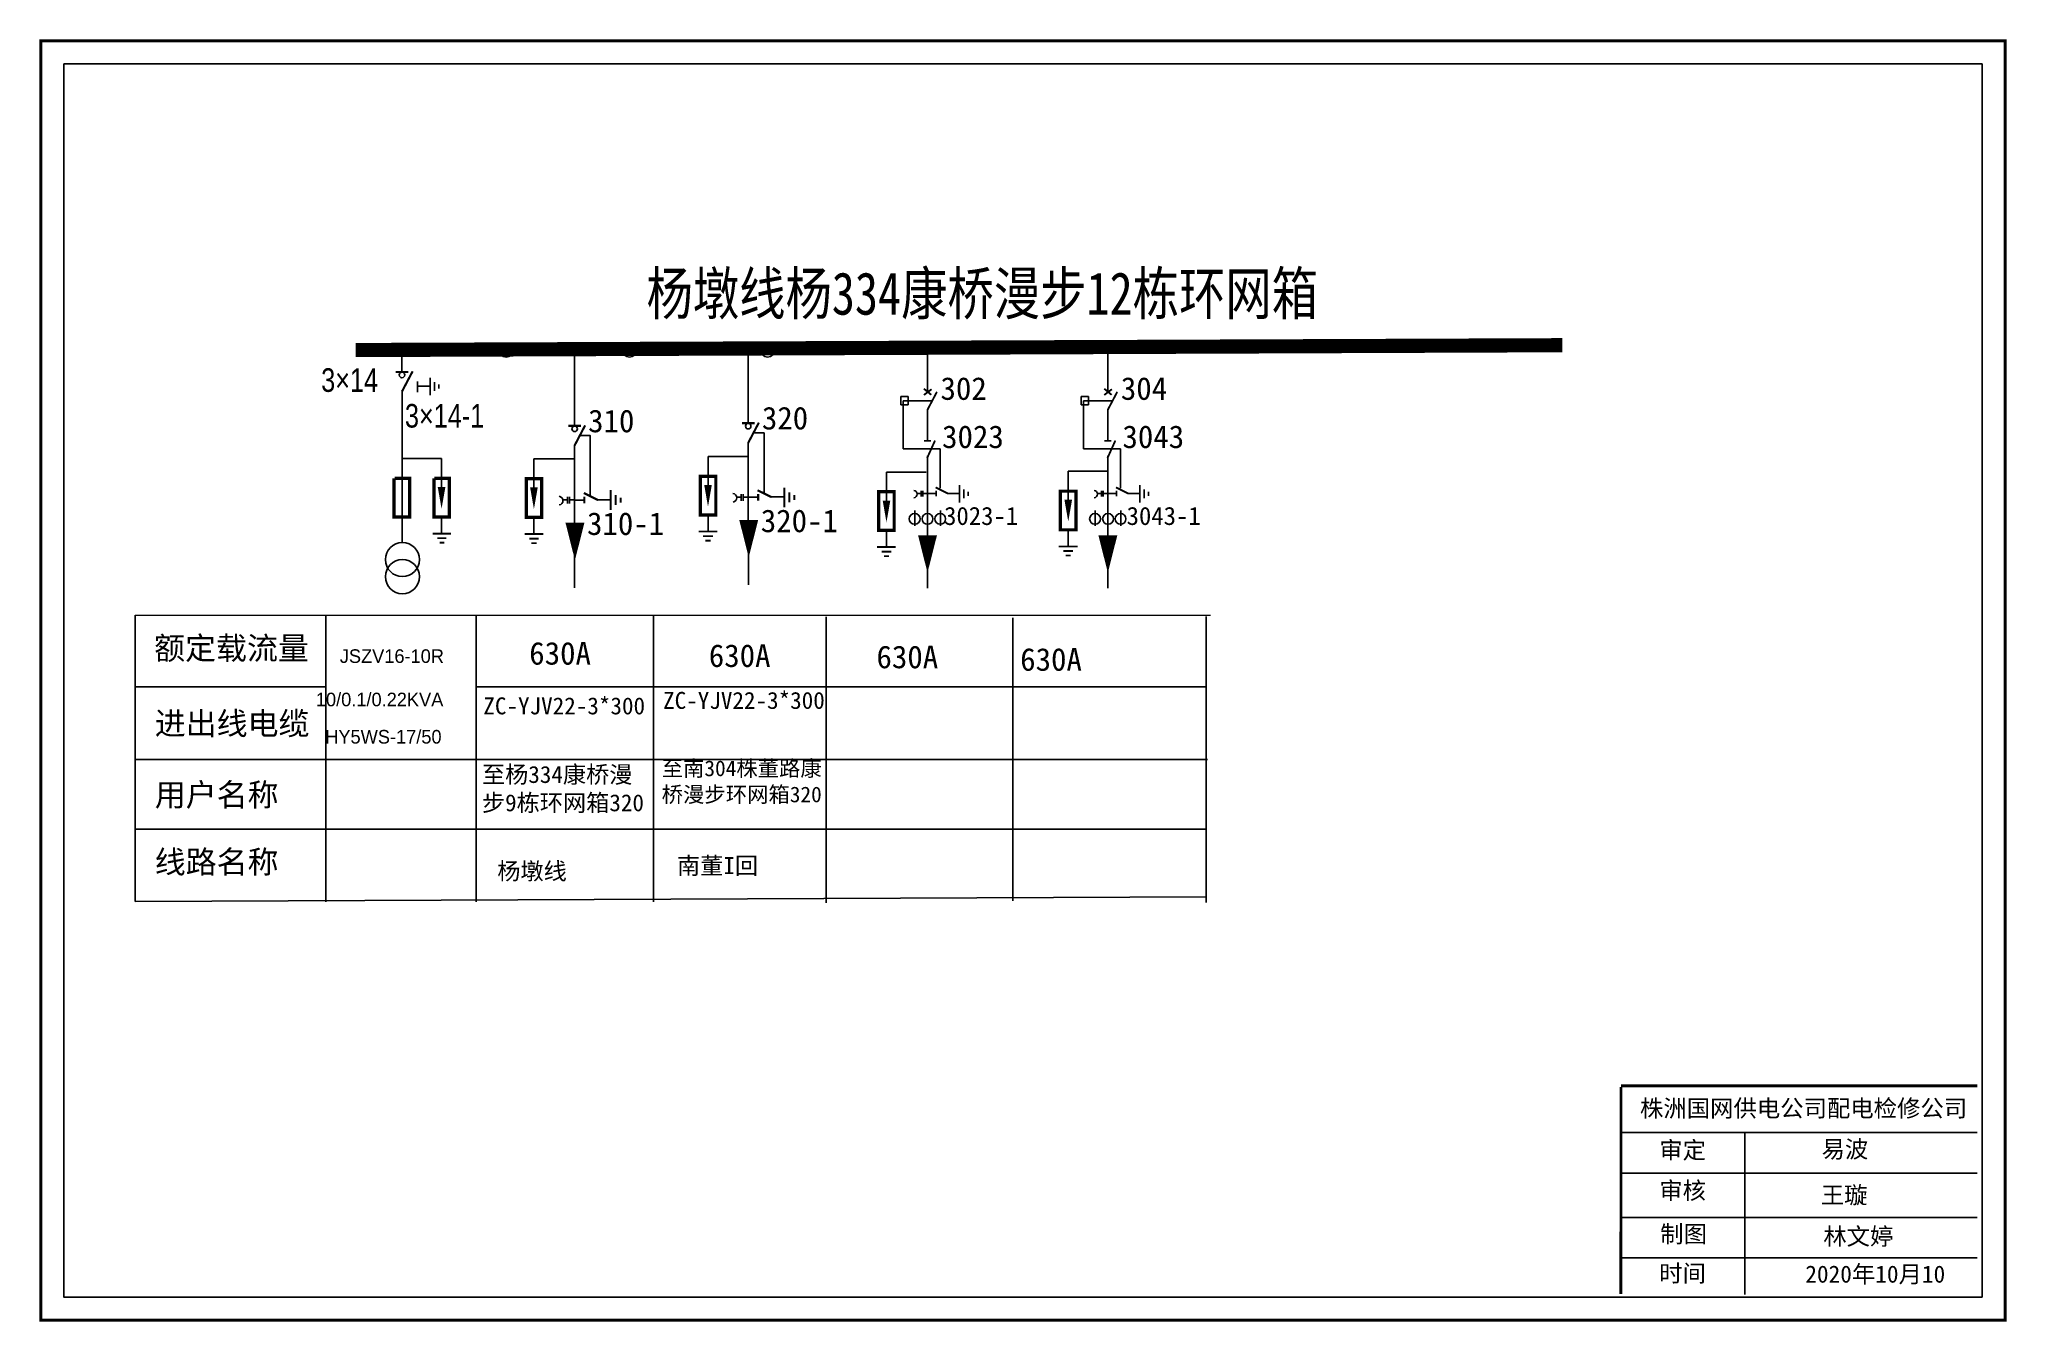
# Model space of a CAD drawing. Extents: x -45 to 361, y -442 to -263.
# Drawn here: x 99.7 to 225.4, y -345.3 to -263.5 of the extents above; entities that cross this region are included whole.
import ezdxf

# ---------------------------------------------------------------- set-up
doc = ezdxf.new("R2010")
doc.units = 0
doc.header["$LTSCALE"] = 0.774411
doc.layers.get('0').update_dxf_attribs({"linetype": 'CONTINUOUS'})
doc.layers.add('1', color=7, linetype='CONTINUOUS')
doc.layers.add('MiniCADLayer', color=7, linetype='CONTINUOUS', lineweight=20)
doc.styles.add('hztxt_txtstyle_1.50_0_0', font='', dxfattribs={"height": 1.5, "bigfont": 'hztxt.shx'})
doc.styles.add('hztxt_txtstyle_1.87_0_0', font='', dxfattribs={"height": 1.871504, "bigfont": 'hztxt.shx'})
doc.styles.add('hztxt_txtstyle_2.50_0_0', font='simkai.ttf', dxfattribs={"height": 2.5})
doc.styles.add('hztxt_txtstyle_2.60_0_0', font='', dxfattribs={"height": 2.6, "bigfont": 'hztxt.shx'})
doc.styles.add('hztxt_txtstyle_4.68_0_0', font='simkai.ttf', dxfattribs={"height": 4.68})
doc.styles.add('字体', font='simkai_0.ttf', dxfattribs={"height": 2.5})
doc.styles.get('hztxt_txtstyle_1.50_0_0').set_extended_font_data('hztxt')
doc.styles.get('hztxt_txtstyle_1.87_0_0').set_extended_font_data('hztxt')
doc.styles.get('hztxt_txtstyle_2.60_0_0').set_extended_font_data('hztxt')

msp = doc.modelspace()

# ---------------------------------------------------------------- texts
at = {"linetype": 'Continuous', "style": 'hztxt_txtstyle_2.50_0_0'}
for s, height, p in [('302', 1.449, (157.25, -286.48)), ('304', 1.449, (168.77, -286.48)), ('310', 1.449, (134.74, -288.55)), ('320', 1.449, (145.84, -288.37)), ('3023', 1.449, (157.35, -289.56)), ('3043', 1.449, (168.87, -289.56)), ('310-1', 1.449, (134.67, -295.11)), ('320-1', 1.449, (145.77, -294.93)), ('3023-1', 1.159, (157.48, -294.47)), ('3043-1', 1.159, (169.14, -294.47)), ('额定载流量', 1.449, (107.02, -303.06)), ('630A', 1.449, (130.98, -303.39)), ('630A', 1.449, (142.45, -303.54)), ('630A', 1.449, (153.16, -303.62)), ('630A', 1.449, (162.34, -303.78)), ('进出线电缆', 1.449, (107.06, -307.87)), ('用户名称', 1.449, (107.06, -312.42)), ('线路名称', 1.449, (107.06, -316.71))]:
    msp.add_text(s, height=height, dxfattribs=at).set_placement(p)
at = {"linetype": 'Continuous', "attachment_point": 1, "style": 'hztxt_txtstyle_1.87_0_0'}
for s, insert, char_height, width in [('{\\fNSimSun|b0|i0|c134|p49;ZC-YJV22-3*300}', (139.53, -305.13), 1.0846, 5.8093), ('{\\fNSimSun|b0|i0|c134|p49;ZC-YJV22-3*300}', (128.05, -305.48), 1.0846, 5.8093), ('{\\fSimSun|b0|i0|c134|p2;至杨334康桥漫步9栋环网箱320}', (127.96, -309.86), 1.0846, 10.6678), ('{\\fSimSun|b0|i0|c134|p2;至南304株董路康桥漫步环网箱320}', (139.44, -309.51), 1, 10.6678), ('{\\fSimSun|b0|i0|c134|p2;杨墩线}', (128.94, -316.03), 1.0846, 12.0319), ('{\\fSimSun|b0|i0|c134|p2;南董I回}', (140.42, -315.68), 1.0846, 12.0319)]:
    msp.add_mtext(s, dxfattribs=dict(at, insert=insert, char_height=char_height, width=width))
at = {"color": 7, "linetype": 'Continuous', "true_color": 0xffffff, "attachment_point": 1, "style": '字体'}
for s, insert, char_height, width in [('株洲国网供电公司配电检修公司', (201.93, -331.17), 1.0944, 29.9201), ('易波', (213.53, -333.78, 0.01), 1.094, 8.5588), ('王璇', (213.48, -336.71, 0.01), 1.094, 8.5588), ('2020年10月10', (212.49, -341.76, 0.01), 1.094, 16.0081)]:
    msp.add_mtext(s, dxfattribs=dict(at, insert=insert, char_height=char_height, width=width))
at = {"color": 0, "linetype": 'Continuous', "width": 8.5588, "attachment_point": 1, "style": '字体'}
for s, insert, char_height in [('\\f\uffbfﾬￌﾣﾤ_GB2312|b0|i0|c134|p49;审定', (203.16, -333.84, 0.01), 1.0944), ('\\f\uffbfﾬￌﾣﾤ_GB2312|b0|i0|c134|p49;审核', (203.16, -336.42, 0.01), 1.0944), ('\\f\uffbfﾬￌﾣﾤ_GB2312|b0|i0|c134|p49;制图', (203.22, -339.2, 0.01), 1.0944), ('林文婷', (213.64, -339.35, 0.01), 1.094), ('\\f\uffbfﾬￌﾣﾤ_GB2312|b0|i0|c134|p49;时间', (203.16, -341.71, 0.01), 1.0944)]:
    msp.add_mtext(s, dxfattribs=dict(at, insert=insert, char_height=char_height))
at = {"layer": '1', "width": 0.8}
for s, height, style, p in [('杨墩线杨334康桥漫步12栋环网箱 ', 2.7122, 'hztxt_txtstyle_4.68_0_0', (138.47, -281.04)), ('3×14', 1.507, 'hztxt_txtstyle_2.60_0_0', (117.69, -285.97)), ('3×14-1', 1.507, 'hztxt_txtstyle_2.60_0_0', (123.04, -288.25))]:
    msp.add_text(s, height=height, dxfattribs=dict(at, style=style)).set_placement(p)
at = {"layer": 'MiniCADLayer', "color": 7, "linetype": 'Continuous', "ltscale": 1.520571, "attachment_point": 1, "style": 'hztxt_txtstyle_1.50_0_0'}
for s, insert, char_height in [('JSZV16-10R', (118.88, -302.41), 0.869), ('10/0.1/0.22KVA', (117.35, -305.18), 0.8693), ('HY5WS-17/50', (117.95, -307.56), 0.8693)]:
    msp.add_mtext(s, dxfattribs=dict(at, insert=insert, char_height=char_height))

# ---------------------------------------------------------------- blocks, each defined once
blk = doc.blocks.new('JD')
for points in [[(-2, 0.2), (-2, -0.2), (2, 0.2), (2, -0.2)], [(1, -1.2), (1, -0.8), (-1, -1.2), (-1, -0.8)], [(-0.5, -1.8), (-0.5, -2.2), (0.5, -1.8), (0.5, -2.2)]]:
    blk.add_trace(points)

# ---------------------------------------------------------------- linework, layer by layer
at = {"linetype": 'Continuous'}
for p, q in [((105.8, -318.51), (105.8, -300.24)), ((117.99, -300.26), (117.99, -318.53)), ((127.59, -300.26), (127.59, -318.53)), ((138.92, -300.26), (138.92, -318.53)), ((174.23, -300.31), (174.23, -318.57)), ((149.94, -300.34), (149.94, -318.61)), ((161.86, -300.4), (161.86, -318.48)), ((105.81, -304.81), (117.99, -304.81)), ((105.81, -309.44), (174.3, -309.44)), ((105.81, -313.9), (174.17, -313.9)), ((174.24, -318.22), (105.8, -318.51))]:
    msp.add_line(p, q, dxfattribs=at)
at = {"linetype": 'Continuous', "ltscale": 1.520571}
msp.add_line((127.59, -304.81), (174.24, -304.81), dxfattribs=at)
at = {"color": 0, "linetype": 'Continuous'}
for p, q in [((200.72, -333.27, 0.01), (223.47, -333.27, 0.01)), ((208.62, -333.27, 0.01), (208.62, -343.61, 0.01)), ((200.72, -335.87, 0.01), (223.47, -335.87, 0.01)), ((200.72, -338.69, 0.01), (223.47, -338.69, 0.01)), ((200.72, -341.28, 0.01), (223.47, -341.28, 0.01))]:
    msp.add_line(p, q, dxfattribs=at)
at = {"color": 0, "linetype": 'Continuous', "const_width": 0.182, "elevation": 0.01}
msp.add_lwpolyline([(99.78, -263.55), (225.26, -263.55), (225.26, -345.25), (99.78, -345.25)], close=True, dxfattribs=at)
at = {"color": 0, "linetype": 'Continuous', "elevation": 0.01}
msp.add_lwpolyline([(101.25, -265.03), (223.78, -265.03), (223.78, -343.78), (101.25, -343.78)], close=True, dxfattribs=at)
at = {"color": 0, "linetype": 'Continuous', "const_width": 0.182, "elevation": 0.01}
msp.add_lwpolyline([(200.72, -330.37), (200.71, -343.57)], dxfattribs=at)
at = {"color": 0, "linetype": 'Continuous', "const_width": 0.182}
msp.add_lwpolyline([(200.72, -330.29), (223.47, -330.29)], dxfattribs=at)
at = {"layer": '1'}
for p, q in [((122.85, -283.74), (122.85, -284.7)), ((133.88, -283.58), (133.88, -288.12)), ((144.97, -283.41), (144.97, -287.95)), ((156.42, -282.86), (156.42, -285.99)), ((167.94, -282.86), (167.94, -285.99)), ((122.86, -285.94), (122.86, -295.64)), ((123.88, -285.6), (124.64, -285.6)), ((154.71, -286.27), (154.71, -286.8)), ((154.71, -286.27), (155.19, -286.27)), ((155.19, -286.27), (155.19, -286.8)), ((166.23, -286.27), (166.23, -286.8)), ((166.23, -286.27), (166.71, -286.27)), ((166.71, -286.27), (166.71, -286.8)), ((154.71, -286.8), (155.19, -286.8)), ((156.66, -286.55), (154.86, -286.55)), ((154.86, -286.55), (154.86, -289.6)), ((156.42, -287.08), (156.42, -289.07)), ((166.23, -286.8), (166.71, -286.8)), ((168.18, -286.55), (166.38, -286.55)), ((166.38, -286.55), (166.38, -289.6)), ((167.94, -287.08), (167.94, -289.07)), ((122.85, -290.22), (125.38, -290.22)), ((125.38, -290.22), (125.38, -292.08)), ((131.28, -290.25), (131.28, -292.1)), ((133.88, -289.36), (133.88, -294.86)), ((142.4, -290.09), (142.4, -291.95)), ((144.97, -289.18), (144.97, -294.69)), ((154.86, -289.6), (157.23, -289.6)), ((156.42, -290.06), (156.42, -295.93)), ((157.23, -289.6), (157.23, -292.13)), ((166.38, -289.6), (168.75, -289.6)), ((167.94, -290.06), (167.94, -295.93)), ((168.75, -289.6), (168.75, -292.13)), ((153.8, -291.09), (153.8, -292.94)), ((165.41, -291.04), (165.41, -292.9)), ((144.97, -292.7), (145.6, -292.7)), ((146.42, -292.68), (147.27, -292.68)), ((156.42, -292.47), (156.97, -292.47)), ((157.69, -292.45), (158.45, -292.45)), ((167.94, -292.47), (168.49, -292.47)), ((169.21, -292.45), (169.97, -292.45)), ((125.38, -294.02), (125.38, -294.98)), ((131.28, -294.05), (131.28, -295)), ((133.88, -292.88), (134.5, -292.88)), ((135.32, -292.86), (136.17, -292.86)), ((142.4, -293.89), (142.4, -294.85)), ((155.62, -293.55), (155.62, -294.52)), ((157.25, -293.55), (157.25, -294.52)), ((167.14, -293.55), (167.14, -294.52)), ((168.77, -293.55), (168.77, -294.52)), ((153.8, -294.88), (153.8, -295.84)), ((165.41, -294.84), (165.41, -295.8)), ((133.88, -295.75), (133.88, -298.48)), ((144.98, -295.58), (144.98, -298.3)), ((156.42, -296.71), (156.42, -298.5)), ((167.94, -296.71), (167.94, -298.5))]:
    msp.add_line(p, q, dxfattribs=at)
at = {"layer": '1', "ltscale": 0.744739}
for p, q in [((133.82, -290.25), (131.28, -290.25)), ((131.28, -290.25), (131.28, -292.1)), ((144.93, -290.09), (142.4, -290.09)), ((142.4, -290.09), (142.4, -291.95)), ((156.33, -291.09), (153.8, -291.09)), ((153.8, -291.09), (153.8, -292.94)), ((167.94, -291.04), (165.41, -291.04)), ((165.41, -291.04), (165.41, -292.9)), ((131.28, -294.05), (131.28, -295)), ((142.4, -293.89), (142.4, -294.85)), ((153.8, -294.88), (153.8, -295.84)), ((165.41, -294.84), (165.41, -295.8))]:
    msp.add_line(p, q, dxfattribs=at)
at = {"layer": '1'}
for points, const_width in [([(119.89, -283.3), (196.97, -282.99)], 0.904), ([(122.45, -284.7), (123.25, -284.7)], 0.136), ([(122.85, -285.95), (123.53, -284.66)], 0.136), ([(156.19, -285.77), (156.66, -286.16)], 0.12), ([(156.19, -286.17), (156.68, -285.8)], 0.12), ([(156.42, -287.11), (157.02, -285.97)], 0.12), ([(167.71, -285.77), (168.18, -286.16)], 0.12), ([(167.71, -286.17), (168.2, -285.8)], 0.12), ([(167.94, -287.11), (168.54, -285.97)], 0.12), ([(133.48, -288.14), (134.28, -288.14)], 0.136), ([(133.88, -289.39), (134.55, -288.11)], 0.136), ([(144.57, -287.97), (145.37, -287.97)], 0.136), ([(144.97, -289.22), (145.65, -287.93)], 0.136), ([(156.39, -290.21), (156.9, -289.08)], 0.12), ([(167.91, -290.21), (168.42, -289.08)], 0.12), ([(156.2, -289.1), (156.65, -289.1)], 0.12), ([(167.72, -289.1), (168.17, -289.1)], 0.12), ([(122.35, -291.49), (122.35, -293.96), (123.34, -293.96), (123.34, -291.49), (122.38, -291.49)], 0.209), ([(124.89, -291.49), (124.89, -293.96), (125.88, -293.96), (125.88, -291.49), (124.92, -291.49)], 0.209), ([(130.79, -291.52), (130.79, -293.99), (131.78, -293.99), (131.78, -291.52), (130.82, -291.52)], 0.209), ([(141.91, -291.36), (141.91, -293.83), (142.9, -293.83), (142.9, -291.36), (141.94, -291.36)], 0.209), ([(134.47, -292.43), (135.37, -292.88)], 0.136), ([(134.5, -292.67), (134.5, -293.09)], 0.136), ([(145.56, -292.25), (146.47, -292.7)], 0.136), ([(145.6, -292.49), (145.6, -292.91)], 0.136), ([(153.3, -292.35), (153.3, -294.82), (154.29, -294.82), (154.29, -292.35), (153.33, -292.35)], 0.209), ([(156.94, -292.07), (157.74, -292.47)], 0.12), ([(156.97, -292.28), (156.97, -292.65)], 0.12), ([(164.91, -292.31), (164.91, -294.78), (165.9, -294.78), (165.9, -292.31), (164.94, -292.31)], 0.209), ([(168.46, -292.07), (169.26, -292.47)], 0.12), ([(168.49, -292.28), (168.49, -292.65)], 0.12), ([(156.12, -295.96), (156.73, -295.96), (156.42, -296.58), (156.13, -295.95)], 0.12), ([(167.64, -295.96), (168.25, -295.96), (167.94, -296.58), (167.65, -295.95)], 0.12)]:
    msp.add_lwpolyline(points, dxfattribs=dict(at, const_width=const_width))
for points in [[(123.85, -285.3), (123.85, -285.99)], [(134.88, -292.68), (134.88, -288.76), (134.21, -288.76)], [(145.98, -292.5), (145.98, -288.59), (145.3, -288.59)], [(133.42, -292.68), (133.42, -293.09)], [(133.55, -292.68), (133.55, -293.09)], [(144.52, -292.69), (144.23, -292.69)], [(144.52, -292.5), (144.52, -292.92)], [(144.64, -292.5), (144.64, -292.92)], [(144.97, -292.69), (144.64, -292.69)], [(156.01, -292.46), (155.76, -292.46)], [(156.01, -292.29), (156.01, -292.66)], [(156.12, -292.29), (156.12, -292.66)], [(156.41, -292.46), (156.12, -292.46)], [(167.53, -292.46), (167.28, -292.46)], [(167.53, -292.29), (167.53, -292.66)], [(167.64, -292.29), (167.64, -292.66)], [(167.94, -292.46), (167.64, -292.46)], [(133.42, -292.87), (133.13, -292.87)], [(133.87, -292.87), (133.55, -292.87)]]:
    msp.add_lwpolyline(points, dxfattribs=at)
at = {"layer": '1', "ltscale": 0.744739, "const_width": 0.209}
for points in [[(131.78, -291.52), (131.78, -293.99), (130.79, -293.99), (130.79, -291.52), (131.75, -291.52)], [(142.9, -291.36), (142.9, -293.83), (141.91, -293.83), (141.91, -291.36), (142.87, -291.36)], [(154.29, -292.35), (154.29, -294.82), (153.3, -294.82), (153.3, -292.35), (154.26, -292.35)], [(165.9, -292.31), (165.9, -294.78), (164.91, -294.78), (164.91, -292.31), (165.87, -292.31)]]:
    msp.add_lwpolyline(points, dxfattribs=at)
at = {"layer": '1'}
for points, format in [([(125.38, -292.05, 0.487, 0, 0), (125.38, -293.43, 0, 0, 0)], "xyseb"), ([(131.28, -292.07, 0.487, 0, 0), (131.28, -293.46, 0, 0, 0)], "xyseb"), ([(132.89, -292.64, -0.877934), (132.9, -293.19)], "xyb"), ([(142.4, -291.91, 0.487, 0, 0), (142.4, -293.3, 0, 0, 0)], "xyseb"), ([(143.99, -292.46, -0.877934), (144, -293.01)], "xyb"), ([(153.8, -292.91, 0.487, 0, 0), (153.8, -294.3, 0, 0, 0)], "xyseb"), ([(155.54, -292.26, -0.877934), (155.55, -292.74)], "xyb"), ([(165.41, -292.86, 0.487, 0, 0), (165.41, -294.25, 0, 0, 0)], "xyseb"), ([(167.06, -292.26, -0.877934), (167.07, -292.74)], "xyb"), ([(133.9, -294.33, 1.21, 0, 0), (133.9, -296.72, 0, 0, 0)], "xyseb"), ([(145, -294.15, 1.21, 0, 0), (145, -296.54, 0, 0, 0)], "xyseb"), ([(156.42, -295.13, 1.21, 0, 0), (156.42, -297.52, 0, 0, 0)], "xyseb"), ([(167.94, -295.13, 1.21, 0, 0), (167.94, -297.52, 0, 0, 0)], "xyseb")]:
    msp.add_lwpolyline(points, format=format, dxfattribs=at)
at = {"layer": '1', "ltscale": 0.744739}
for points in [[(131.28, -292.07, 0.487, 0, 0), (131.28, -293.46, 0, 0, 0)], [(142.4, -291.91, 0.487, 0, 0), (142.4, -293.3, 0, 0, 0)], [(153.8, -292.91, 0.487, 0, 0), (153.8, -294.3, 0, 0, 0)], [(165.41, -292.86, 0.487, 0, 0), (165.41, -294.25, 0, 0, 0)]]:
    msp.add_lwpolyline(points, format="xyseb", dxfattribs=at)
at = {"layer": '1'}
for centre, radius in [((129.5, -283.3), 0.45), ((137.38, -283.3), 0.45), ((146.21, -283.3), 0.45), ((122.85, -284.89), 0.174), ((133.88, -288.33), 0.174), ((144.97, -288.16), 0.174), ((155.6, -294.08), 0.347), ((156.42, -294.08), 0.347), ((157.23, -294.08), 0.347), ((167.12, -294.08), 0.347), ((167.95, -294.08), 0.347), ((168.75, -294.08), 0.347), ((122.88, -296.68), 1.09), ((122.88, -297.77), 1.09)]:
    msp.add_circle(centre, radius, dxfattribs=at)
at = {"layer": 'MiniCADLayer', "color": 7, "linetype": 'Continuous', "ltscale": 1.915481}
msp.add_line((105.8, -300.24), (174.49, -300.24), dxfattribs=at)

# ---------------------------------------------------------------- block references
at = {"layer": '1', "rotation": 90}
for p, xscale, yscale, zscale in [((124.65, -285.63), 0.2804041917162863, 0.2804041917162863, 0.2804041918696011), ((136.18, -292.88), 0.3164283414634212, 0.3164283414634212, 0.3164283415195152), ((147.28, -292.71), 0.3164283414634212, 0.3164283414634212, 0.3164283415195152), ((158.46, -292.48), 0.2804041917162863, 0.2804041917162863, 0.2804041918696011), ((169.98, -292.48), 0.2804041917162863, 0.2804041917162863, 0.2804041918696011)]:
    msp.add_blockref('JD', p, dxfattribs=dict(at, xscale=xscale, yscale=yscale, zscale=zscale))
at = {"layer": '1', "xscale": 0.2920877002441387, "yscale": 0.2920876997044104, "zscale": 0.2920876998641678}
for p in [(125.4, -295.02), (131.3, -295.05), (142.42, -294.89), (153.81, -295.88), (165.42, -295.84)]:
    msp.add_blockref('JD', p, dxfattribs=at)
at = {"layer": '1', "ltscale": 0.744739, "xscale": -0.2920877002441387, "yscale": 0.2920876997044104, "zscale": 0.2920876998641678}
for p in [(131.27, -295.05), (142.38, -294.89), (153.78, -295.88), (165.39, -295.84)]:
    msp.add_blockref('JD', p, dxfattribs=at)

msp.set_redraw_order([(e.dxf.handle, doc.entitydb.next_handle()) for e in msp.query("TEXT MTEXT ATTDEF DIMENSION ARC_DIMENSION")])  # texts and dimensions are drawn at this point

doc.saveas('drawing.dxf')
